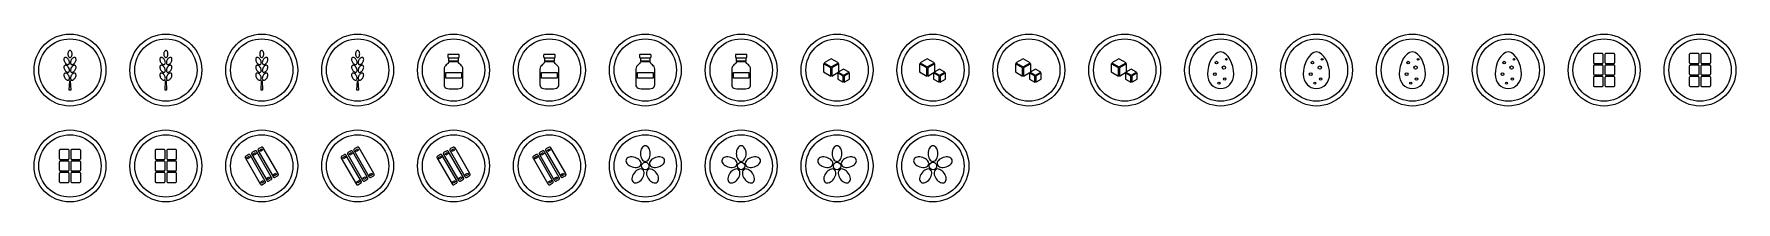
# Model space of a CAD drawing. Extents: x 4 to 288, y 4 to 32.
import ezdxf

# ---------------------------------------------------------------- set-up
doc = ezdxf.new("R2010")
doc.units = 0
doc.layers.add('CUT', color=1, linetype='CONTINUOUS')
doc.layers.add('RASTER', color=7, linetype='CONTINUOUS')

msp = doc.modelspace()

# ---------------------------------------------------------------- linework, layer by layer
at = {"layer": 'CUT'}
for centre in [(10, 26), (26, 26), (42, 26), (58, 26), (74, 26), (90, 26), (106, 26), (122, 26), (138, 26), (154, 26), (170, 26), (186, 26), (202, 26), (218, 26), (234, 26), (250, 26), (266, 26), (282, 26), (10, 10), (26, 10), (42, 10), (58, 10), (74, 10), (90, 10), (106, 10), (122, 10), (138, 10), (154, 10)]:
    msp.add_circle(centre, 6, dxfattribs=at)
at = {"layer": 'RASTER'}
for points in [[(10.343, 28.677), (10.336, 28.795), (10.316, 28.904), (10.285, 29.003), (10.243, 29.09), (10.192, 29.161), (10.134, 29.215), (10.069, 29.249), (10, 29.26), (9.931, 29.249), (9.866, 29.215), (9.808, 29.161), (9.757, 29.09), (9.715, 29.003), (9.684, 28.904), (9.664, 28.795), (9.657, 28.677), (9.664, 28.559), (9.684, 28.45), (9.715, 28.351), (9.757, 28.264), (9.808, 28.193), (9.866, 28.139), (9.931, 28.105), (10, 28.094), (10.069, 28.105), (10.134, 28.139), (10.192, 28.193), (10.243, 28.264), (10.285, 28.351), (10.316, 28.45), (10.336, 28.559), (10.343, 28.677)], [(26.343, 28.677), (26.336, 28.795), (26.316, 28.904), (26.285, 29.003), (26.243, 29.09), (26.192, 29.161), (26.134, 29.215), (26.069, 29.249), (26, 29.26), (25.931, 29.249), (25.866, 29.215), (25.808, 29.161), (25.757, 29.09), (25.715, 29.003), (25.684, 28.904), (25.664, 28.795), (25.657, 28.677), (25.664, 28.559), (25.684, 28.45), (25.715, 28.351), (25.757, 28.264), (25.808, 28.193), (25.866, 28.139), (25.931, 28.105), (26, 28.094), (26.069, 28.105), (26.134, 28.139), (26.192, 28.193), (26.243, 28.264), (26.285, 28.351), (26.316, 28.45), (26.336, 28.559), (26.343, 28.677)], [(42.343, 28.677), (42.336, 28.795), (42.316, 28.904), (42.285, 29.003), (42.243, 29.09), (42.192, 29.161), (42.134, 29.215), (42.069, 29.249), (42, 29.26), (41.931, 29.249), (41.866, 29.215), (41.808, 29.161), (41.757, 29.09), (41.715, 29.003), (41.684, 28.904), (41.664, 28.795), (41.657, 28.677), (41.664, 28.559), (41.684, 28.45), (41.715, 28.351), (41.757, 28.264), (41.808, 28.193), (41.866, 28.139), (41.931, 28.105), (42, 28.094), (42.069, 28.105), (42.134, 28.139), (42.192, 28.193), (42.243, 28.264), (42.285, 28.351), (42.316, 28.45), (42.336, 28.559), (42.343, 28.677)], [(58.343, 28.677), (58.336, 28.795), (58.316, 28.904), (58.285, 29.003), (58.243, 29.09), (58.192, 29.161), (58.134, 29.215), (58.069, 29.249), (58, 29.26), (57.931, 29.249), (57.866, 29.215), (57.808, 29.161), (57.757, 29.09), (57.715, 29.003), (57.684, 28.904), (57.664, 28.795), (57.657, 28.677), (57.664, 28.559), (57.684, 28.45), (57.715, 28.351), (57.757, 28.264), (57.808, 28.193), (57.866, 28.139), (57.931, 28.105), (58, 28.094), (58.069, 28.105), (58.134, 28.139), (58.192, 28.193), (58.243, 28.264), (58.285, 28.351), (58.316, 28.45), (58.336, 28.559), (58.343, 28.677)], [(73.039, 28.471), (73.039, 28.196), (73.041, 28.164), (73.048, 28.136), (73.058, 28.113), (73.073, 28.094), (73.093, 28.079), (73.116, 28.068), (73.144, 28.061), (73.176, 28.059), (74.824, 28.059), (74.856, 28.061), (74.884, 28.068), (74.907, 28.079), (74.927, 28.094), (74.942, 28.113), (74.952, 28.136), (74.959, 28.164), (74.961, 28.196), (74.961, 28.471), (74.959, 28.503), (74.952, 28.531), (74.942, 28.555), (74.927, 28.574), (74.907, 28.589), (74.884, 28.6), (74.856, 28.606), (74.824, 28.608), (73.176, 28.608), (73.144, 28.606), (73.116, 28.6), (73.093, 28.589), (73.073, 28.574), (73.058, 28.555), (73.048, 28.531), (73.041, 28.503), (73.039, 28.471)], [(89.039, 28.471), (89.039, 28.196), (89.041, 28.164), (89.048, 28.136), (89.058, 28.113), (89.073, 28.094), (89.093, 28.079), (89.116, 28.068), (89.144, 28.061), (89.176, 28.059), (90.824, 28.059), (90.856, 28.061), (90.884, 28.068), (90.907, 28.079), (90.927, 28.094), (90.942, 28.113), (90.952, 28.136), (90.959, 28.164), (90.961, 28.196), (90.961, 28.471), (90.959, 28.503), (90.952, 28.531), (90.942, 28.555), (90.927, 28.574), (90.907, 28.589), (90.884, 28.6), (90.856, 28.606), (90.824, 28.608), (89.176, 28.608), (89.144, 28.606), (89.116, 28.6), (89.093, 28.589), (89.073, 28.574), (89.058, 28.555), (89.048, 28.531), (89.041, 28.503), (89.039, 28.471)], [(105.039, 28.471), (105.039, 28.196), (105.041, 28.164), (105.048, 28.136), (105.058, 28.113), (105.073, 28.094), (105.093, 28.079), (105.116, 28.068), (105.144, 28.061), (105.176, 28.059), (106.824, 28.059), (106.856, 28.061), (106.884, 28.068), (106.907, 28.079), (106.927, 28.094), (106.942, 28.113), (106.952, 28.136), (106.959, 28.164), (106.961, 28.196), (106.961, 28.471), (106.959, 28.503), (106.952, 28.531), (106.942, 28.555), (106.927, 28.574), (106.907, 28.589), (106.884, 28.6), (106.856, 28.606), (106.824, 28.608), (105.176, 28.608), (105.144, 28.606), (105.116, 28.6), (105.093, 28.589), (105.073, 28.574), (105.058, 28.555), (105.048, 28.531), (105.041, 28.503), (105.039, 28.471)], [(121.039, 28.471), (121.039, 28.196), (121.041, 28.164), (121.048, 28.136), (121.058, 28.113), (121.073, 28.094), (121.093, 28.079), (121.116, 28.068), (121.144, 28.061), (121.176, 28.059), (122.824, 28.059), (122.856, 28.061), (122.884, 28.068), (122.907, 28.079), (122.927, 28.094), (122.942, 28.113), (122.952, 28.136), (122.959, 28.164), (122.961, 28.196), (122.961, 28.471), (122.959, 28.503), (122.952, 28.531), (122.942, 28.555), (122.927, 28.574), (122.907, 28.589), (122.884, 28.6), (122.856, 28.606), (122.824, 28.608), (121.176, 28.608), (121.144, 28.606), (121.116, 28.6), (121.093, 28.589), (121.073, 28.574), (121.058, 28.555), (121.048, 28.531), (121.041, 28.503), (121.039, 28.471)], [(202, 29.02), (201.551, 28.928), (201.136, 28.673), (200.762, 28.282), (200.438, 27.785), (200.173, 27.21), (199.973, 26.588), (199.847, 25.946), (199.804, 25.314), (199.847, 24.816), (199.973, 24.359), (200.173, 23.95), (200.438, 23.598), (200.762, 23.309), (201.136, 23.094), (201.551, 22.958), (202, 22.911), (202.449, 22.958), (202.864, 23.094), (203.238, 23.309), (203.562, 23.598), (203.827, 23.95), (204.027, 24.359), (204.153, 24.816), (204.196, 25.314), (204.153, 25.946), (204.027, 26.588), (203.827, 27.21), (203.562, 27.785), (203.238, 28.282), (202.864, 28.673), (202.449, 28.928), (202, 29.02)], [(218, 29.02), (217.551, 28.928), (217.136, 28.673), (216.762, 28.282), (216.438, 27.785), (216.173, 27.21), (215.973, 26.588), (215.847, 25.946), (215.804, 25.314), (215.847, 24.816), (215.973, 24.359), (216.173, 23.95), (216.438, 23.598), (216.762, 23.309), (217.136, 23.094), (217.551, 22.958), (218, 22.911), (218.449, 22.958), (218.864, 23.094), (219.238, 23.309), (219.562, 23.598), (219.827, 23.95), (220.027, 24.359), (220.153, 24.816), (220.196, 25.314), (220.153, 25.946), (220.027, 26.588), (219.827, 27.21), (219.562, 27.785), (219.238, 28.282), (218.864, 28.673), (218.449, 28.928), (218, 29.02)], [(234, 29.02), (233.551, 28.928), (233.136, 28.673), (232.762, 28.282), (232.438, 27.785), (232.173, 27.21), (231.973, 26.588), (231.847, 25.946), (231.804, 25.314), (231.847, 24.816), (231.973, 24.359), (232.173, 23.95), (232.438, 23.598), (232.762, 23.309), (233.136, 23.094), (233.551, 22.958), (234, 22.911), (234.449, 22.958), (234.864, 23.094), (235.238, 23.309), (235.562, 23.598), (235.827, 23.95), (236.027, 24.359), (236.153, 24.816), (236.196, 25.314), (236.153, 25.946), (236.027, 26.588), (235.827, 27.21), (235.562, 27.785), (235.238, 28.282), (234.864, 28.673), (234.449, 28.928), (234, 29.02)], [(250, 29.02), (249.551, 28.928), (249.136, 28.673), (248.762, 28.282), (248.438, 27.785), (248.173, 27.21), (247.973, 26.588), (247.847, 25.946), (247.804, 25.314), (247.847, 24.816), (247.973, 24.359), (248.173, 23.95), (248.438, 23.598), (248.762, 23.309), (249.136, 23.094), (249.551, 22.958), (250, 22.911), (250.449, 22.958), (250.864, 23.094), (251.238, 23.309), (251.562, 23.598), (251.827, 23.95), (252.027, 24.359), (252.153, 24.816), (252.196, 25.314), (252.153, 25.946), (252.027, 26.588), (251.827, 27.21), (251.562, 27.785), (251.238, 28.282), (250.864, 28.673), (250.449, 28.928), (250, 29.02)], [(264.215, 28.54), (264.215, 27.304), (264.219, 27.256), (264.228, 27.214), (264.244, 27.179), (264.267, 27.15), (264.296, 27.127), (264.331, 27.111), (264.373, 27.101), (264.421, 27.098), (265.657, 27.098), (265.705, 27.101), (265.747, 27.111), (265.782, 27.127), (265.811, 27.15), (265.834, 27.179), (265.85, 27.214), (265.86, 27.256), (265.863, 27.304), (265.863, 28.54), (265.86, 28.588), (265.85, 28.63), (265.834, 28.665), (265.811, 28.694), (265.782, 28.717), (265.747, 28.733), (265.705, 28.742), (265.657, 28.746), (264.421, 28.746), (264.373, 28.742), (264.331, 28.733), (264.296, 28.717), (264.267, 28.694), (264.244, 28.665), (264.228, 28.63), (264.219, 28.588), (264.215, 28.54)], [(266.137, 28.54), (266.137, 27.304), (266.14, 27.256), (266.15, 27.214), (266.166, 27.179), (266.189, 27.15), (266.218, 27.127), (266.253, 27.111), (266.295, 27.101), (266.343, 27.098), (267.579, 27.098), (267.627, 27.101), (267.669, 27.111), (267.704, 27.127), (267.733, 27.15), (267.756, 27.179), (267.772, 27.214), (267.781, 27.256), (267.785, 27.304), (267.785, 28.54), (267.781, 28.588), (267.772, 28.63), (267.756, 28.665), (267.733, 28.694), (267.704, 28.717), (267.669, 28.733), (267.627, 28.742), (267.579, 28.746), (266.343, 28.746), (266.295, 28.742), (266.253, 28.733), (266.218, 28.717), (266.189, 28.694), (266.166, 28.665), (266.15, 28.63), (266.14, 28.588), (266.137, 28.54)], [(280.215, 28.54), (280.215, 27.304), (280.219, 27.256), (280.228, 27.214), (280.244, 27.179), (280.267, 27.15), (280.296, 27.127), (280.331, 27.111), (280.373, 27.101), (280.421, 27.098), (281.657, 27.098), (281.705, 27.101), (281.747, 27.111), (281.782, 27.127), (281.811, 27.15), (281.834, 27.179), (281.85, 27.214), (281.86, 27.256), (281.863, 27.304), (281.863, 28.54), (281.86, 28.588), (281.85, 28.63), (281.834, 28.665), (281.811, 28.694), (281.782, 28.717), (281.747, 28.733), (281.705, 28.742), (281.657, 28.746), (280.421, 28.746), (280.373, 28.742), (280.331, 28.733), (280.296, 28.717), (280.267, 28.694), (280.244, 28.665), (280.228, 28.63), (280.219, 28.588), (280.215, 28.54)], [(282.137, 28.54), (282.137, 27.304), (282.14, 27.256), (282.15, 27.214), (282.166, 27.179), (282.189, 27.15), (282.218, 27.127), (282.253, 27.111), (282.295, 27.101), (282.343, 27.098), (283.579, 27.098), (283.627, 27.101), (283.669, 27.111), (283.704, 27.127), (283.733, 27.15), (283.756, 27.179), (283.772, 27.214), (283.781, 27.256), (283.785, 27.304), (283.785, 28.54), (283.781, 28.588), (283.772, 28.63), (283.756, 28.665), (283.733, 28.694), (283.704, 28.717), (283.669, 28.733), (283.627, 28.742), (283.579, 28.746), (282.343, 28.746), (282.295, 28.742), (282.253, 28.733), (282.218, 28.717), (282.189, 28.694), (282.166, 28.665), (282.15, 28.63), (282.14, 28.588), (282.137, 28.54)], [(9.778, 27.699), (9.705, 27.809), (9.625, 27.904), (9.54, 27.982), (9.452, 28.043), (9.363, 28.084), (9.278, 28.104), (9.197, 28.101), (9.125, 28.075), (9.066, 28.025), (9.023, 27.957), (8.998, 27.873), (8.989, 27.776), (8.997, 27.669), (9.023, 27.556), (9.065, 27.439), (9.124, 27.321), (9.196, 27.211), (9.277, 27.116), (9.362, 27.038), (9.45, 26.977), (9.538, 26.936), (9.624, 26.916), (9.704, 26.919), (9.777, 26.945), (9.836, 26.995), (9.879, 27.063), (9.904, 27.147), (9.913, 27.244), (9.904, 27.351), (9.879, 27.464), (9.837, 27.581), (9.778, 27.699)], [(9.778, 26.395), (9.705, 26.505), (9.625, 26.6), (9.54, 26.678), (9.452, 26.739), (9.363, 26.78), (9.278, 26.8), (9.197, 26.797), (9.125, 26.771), (9.066, 26.721), (9.023, 26.653), (8.998, 26.569), (8.989, 26.472), (8.997, 26.365), (9.023, 26.252), (9.065, 26.135), (9.124, 26.017), (9.196, 25.907), (9.277, 25.812), (9.362, 25.734), (9.45, 25.673), (9.538, 25.632), (9.624, 25.612), (9.704, 25.615), (9.777, 25.641), (9.836, 25.691), (9.879, 25.759), (9.904, 25.843), (9.913, 25.94), (9.904, 26.047), (9.879, 26.16), (9.837, 26.277), (9.778, 26.395)], [(10.876, 27.321), (10.935, 27.439), (10.977, 27.556), (11.003, 27.669), (11.011, 27.776), (11.002, 27.873), (10.977, 27.957), (10.934, 28.025), (10.875, 28.075), (10.803, 28.101), (10.722, 28.104), (10.637, 28.084), (10.548, 28.043), (10.46, 27.982), (10.375, 27.904), (10.295, 27.809), (10.222, 27.699), (10.163, 27.581), (10.121, 27.464), (10.096, 27.351), (10.087, 27.244), (10.096, 27.147), (10.121, 27.063), (10.164, 26.995), (10.223, 26.945), (10.296, 26.919), (10.376, 26.916), (10.462, 26.936), (10.55, 26.977), (10.638, 27.038), (10.723, 27.116), (10.804, 27.211), (10.876, 27.321)], [(10.876, 26.017), (10.935, 26.135), (10.977, 26.252), (11.003, 26.365), (11.011, 26.472), (11.002, 26.569), (10.977, 26.653), (10.934, 26.721), (10.875, 26.771), (10.803, 26.797), (10.722, 26.8), (10.637, 26.78), (10.548, 26.739), (10.46, 26.678), (10.375, 26.6), (10.295, 26.505), (10.222, 26.395), (10.163, 26.277), (10.121, 26.16), (10.096, 26.047), (10.087, 25.94), (10.096, 25.843), (10.121, 25.759), (10.164, 25.691), (10.223, 25.641), (10.296, 25.615), (10.376, 25.612), (10.462, 25.632), (10.55, 25.673), (10.638, 25.734), (10.723, 25.812), (10.804, 25.907), (10.876, 26.017)], [(25.778, 27.699), (25.705, 27.809), (25.625, 27.904), (25.54, 27.982), (25.452, 28.043), (25.363, 28.084), (25.278, 28.104), (25.197, 28.101), (25.125, 28.075), (25.066, 28.025), (25.023, 27.957), (24.998, 27.873), (24.989, 27.776), (24.997, 27.669), (25.023, 27.556), (25.065, 27.439), (25.124, 27.321), (25.196, 27.211), (25.277, 27.116), (25.362, 27.038), (25.45, 26.977), (25.538, 26.936), (25.624, 26.916), (25.704, 26.919), (25.777, 26.945), (25.836, 26.995), (25.879, 27.063), (25.904, 27.147), (25.913, 27.244), (25.904, 27.351), (25.879, 27.464), (25.837, 27.581), (25.778, 27.699)], [(25.778, 26.395), (25.705, 26.505), (25.625, 26.6), (25.54, 26.678), (25.452, 26.739), (25.363, 26.78), (25.278, 26.8), (25.197, 26.797), (25.125, 26.771), (25.066, 26.721), (25.023, 26.653), (24.998, 26.569), (24.989, 26.472), (24.997, 26.365), (25.023, 26.252), (25.065, 26.135), (25.124, 26.017), (25.196, 25.907), (25.277, 25.812), (25.362, 25.734), (25.45, 25.673), (25.538, 25.632), (25.624, 25.612), (25.704, 25.615), (25.777, 25.641), (25.836, 25.691), (25.879, 25.759), (25.904, 25.843), (25.913, 25.94), (25.904, 26.047), (25.879, 26.16), (25.837, 26.277), (25.778, 26.395)], [(26.876, 27.321), (26.935, 27.439), (26.977, 27.556), (27.003, 27.669), (27.011, 27.776), (27.002, 27.873), (26.977, 27.957), (26.934, 28.025), (26.875, 28.075), (26.803, 28.101), (26.722, 28.104), (26.637, 28.084), (26.548, 28.043), (26.46, 27.982), (26.375, 27.904), (26.295, 27.809), (26.222, 27.699), (26.163, 27.581), (26.121, 27.464), (26.096, 27.351), (26.087, 27.244), (26.096, 27.147), (26.121, 27.063), (26.164, 26.995), (26.223, 26.945), (26.296, 26.919), (26.376, 26.916), (26.462, 26.936), (26.55, 26.977), (26.638, 27.038), (26.723, 27.116), (26.804, 27.211), (26.876, 27.321)], [(26.876, 26.017), (26.935, 26.135), (26.977, 26.252), (27.003, 26.365), (27.011, 26.472), (27.002, 26.569), (26.977, 26.653), (26.934, 26.721), (26.875, 26.771), (26.803, 26.797), (26.722, 26.8), (26.637, 26.78), (26.548, 26.739), (26.46, 26.678), (26.375, 26.6), (26.295, 26.505), (26.222, 26.395), (26.163, 26.277), (26.121, 26.16), (26.096, 26.047), (26.087, 25.94), (26.096, 25.843), (26.121, 25.759), (26.164, 25.691), (26.223, 25.641), (26.296, 25.615), (26.376, 25.612), (26.462, 25.632), (26.55, 25.673), (26.638, 25.734), (26.723, 25.812), (26.804, 25.907), (26.876, 26.017)], [(41.778, 27.699), (41.705, 27.809), (41.625, 27.904), (41.54, 27.982), (41.452, 28.043), (41.363, 28.084), (41.278, 28.104), (41.197, 28.101), (41.125, 28.075), (41.066, 28.025), (41.023, 27.957), (40.998, 27.873), (40.989, 27.776), (40.997, 27.669), (41.023, 27.556), (41.065, 27.439), (41.124, 27.321), (41.196, 27.211), (41.277, 27.116), (41.362, 27.038), (41.45, 26.977), (41.538, 26.936), (41.624, 26.916), (41.704, 26.919), (41.777, 26.945), (41.836, 26.995), (41.879, 27.063), (41.904, 27.147), (41.913, 27.244), (41.904, 27.351), (41.879, 27.464), (41.837, 27.581), (41.778, 27.699)], [(41.778, 26.395), (41.705, 26.505), (41.625, 26.6), (41.54, 26.678), (41.452, 26.739), (41.363, 26.78), (41.278, 26.8), (41.197, 26.797), (41.125, 26.771), (41.066, 26.721), (41.023, 26.653), (40.998, 26.569), (40.989, 26.472), (40.997, 26.365), (41.023, 26.252), (41.065, 26.135), (41.124, 26.017), (41.196, 25.907), (41.277, 25.812), (41.362, 25.734), (41.45, 25.673), (41.538, 25.632), (41.624, 25.612), (41.704, 25.615), (41.777, 25.641), (41.836, 25.691), (41.879, 25.759), (41.904, 25.843), (41.913, 25.94), (41.904, 26.047), (41.879, 26.16), (41.837, 26.277), (41.778, 26.395)], [(42.876, 27.321), (42.935, 27.439), (42.977, 27.556), (43.003, 27.669), (43.011, 27.776), (43.002, 27.873), (42.977, 27.957), (42.934, 28.025), (42.875, 28.075), (42.803, 28.101), (42.722, 28.104), (42.637, 28.084), (42.548, 28.043), (42.46, 27.982), (42.375, 27.904), (42.295, 27.809), (42.222, 27.699), (42.163, 27.581), (42.121, 27.464), (42.096, 27.351), (42.087, 27.244), (42.096, 27.147), (42.121, 27.063), (42.164, 26.995), (42.223, 26.945), (42.296, 26.919), (42.376, 26.916), (42.462, 26.936), (42.55, 26.977), (42.638, 27.038), (42.723, 27.116), (42.804, 27.211), (42.876, 27.321)], [(42.876, 26.017), (42.935, 26.135), (42.977, 26.252), (43.003, 26.365), (43.011, 26.472), (43.002, 26.569), (42.977, 26.653), (42.934, 26.721), (42.875, 26.771), (42.803, 26.797), (42.722, 26.8), (42.637, 26.78), (42.548, 26.739), (42.46, 26.678), (42.375, 26.6), (42.295, 26.505), (42.222, 26.395), (42.163, 26.277), (42.121, 26.16), (42.096, 26.047), (42.087, 25.94), (42.096, 25.843), (42.121, 25.759), (42.164, 25.691), (42.223, 25.641), (42.296, 25.615), (42.376, 25.612), (42.462, 25.632), (42.55, 25.673), (42.638, 25.734), (42.723, 25.812), (42.804, 25.907), (42.876, 26.017)], [(57.778, 27.699), (57.705, 27.809), (57.625, 27.904), (57.54, 27.982), (57.452, 28.043), (57.363, 28.084), (57.278, 28.104), (57.197, 28.101), (57.125, 28.075), (57.066, 28.025), (57.023, 27.957), (56.998, 27.873), (56.989, 27.776), (56.997, 27.669), (57.023, 27.556), (57.065, 27.439), (57.124, 27.321), (57.196, 27.211), (57.277, 27.116), (57.362, 27.038), (57.45, 26.977), (57.538, 26.936), (57.624, 26.916), (57.704, 26.919), (57.777, 26.945), (57.836, 26.995), (57.879, 27.063), (57.904, 27.147), (57.913, 27.244), (57.904, 27.351), (57.879, 27.464), (57.837, 27.581), (57.778, 27.699)], [(57.778, 26.395), (57.705, 26.505), (57.625, 26.6), (57.54, 26.678), (57.452, 26.739), (57.363, 26.78), (57.278, 26.8), (57.197, 26.797), (57.125, 26.771), (57.066, 26.721), (57.023, 26.653), (56.998, 26.569), (56.989, 26.472), (56.997, 26.365), (57.023, 26.252), (57.065, 26.135), (57.124, 26.017), (57.196, 25.907), (57.277, 25.812), (57.362, 25.734), (57.45, 25.673), (57.538, 25.632), (57.624, 25.612), (57.704, 25.615), (57.777, 25.641), (57.836, 25.691), (57.879, 25.759), (57.904, 25.843), (57.913, 25.94), (57.904, 26.047), (57.879, 26.16), (57.837, 26.277), (57.778, 26.395)], [(58.876, 27.321), (58.935, 27.439), (58.977, 27.556), (59.003, 27.669), (59.011, 27.776), (59.002, 27.873), (58.977, 27.957), (58.934, 28.025), (58.875, 28.075), (58.803, 28.101), (58.722, 28.104), (58.637, 28.084), (58.548, 28.043), (58.46, 27.982), (58.375, 27.904), (58.295, 27.809), (58.222, 27.699), (58.163, 27.581), (58.121, 27.464), (58.096, 27.351), (58.087, 27.244), (58.096, 27.147), (58.121, 27.063), (58.164, 26.995), (58.223, 26.945), (58.296, 26.919), (58.376, 26.916), (58.462, 26.936), (58.55, 26.977), (58.638, 27.038), (58.723, 27.116), (58.804, 27.211), (58.876, 27.321)], [(58.876, 26.017), (58.935, 26.135), (58.977, 26.252), (59.003, 26.365), (59.011, 26.472), (59.002, 26.569), (58.977, 26.653), (58.934, 26.721), (58.875, 26.771), (58.803, 26.797), (58.722, 26.8), (58.637, 26.78), (58.548, 26.739), (58.46, 26.678), (58.375, 26.6), (58.295, 26.505), (58.222, 26.395), (58.163, 26.277), (58.121, 26.16), (58.096, 26.047), (58.087, 25.94), (58.096, 25.843), (58.121, 25.759), (58.164, 25.691), (58.223, 25.641), (58.296, 25.615), (58.376, 25.612), (58.462, 25.632), (58.55, 25.673), (58.638, 25.734), (58.723, 25.812), (58.804, 25.907), (58.876, 26.017)], [(73.176, 27.373), (73.144, 27.23), (73.058, 27.103), (72.937, 26.982), (72.799, 26.858), (72.66, 26.721), (72.539, 26.562), (72.454, 26.371), (72.421, 26.137), (72.421, 23.529), (72.444, 23.342), (72.514, 23.19), (72.631, 23.07), (72.799, 22.98), (73.018, 22.915), (73.29, 22.873), (73.617, 22.85), (74, 22.843), (74.383, 22.85), (74.71, 22.873), (74.982, 22.915), (75.201, 22.98), (75.369, 23.07), (75.486, 23.19), (75.556, 23.342), (75.579, 23.529), (75.579, 26.137), (75.546, 26.371), (75.461, 26.562), (75.34, 26.721), (75.201, 26.858), (75.063, 26.982), (74.942, 27.103), (74.856, 27.23), (74.824, 27.373), (73.176, 27.373)], [(72.696, 25.588), (75.304, 25.588), (75.304, 24.627), (72.696, 24.627), (72.696, 25.588)], [(73.176, 27.991), (73.176, 27.51), (74.824, 27.51), (74.824, 27.991), (73.176, 27.991)], [(89.176, 27.373), (89.144, 27.23), (89.058, 27.103), (88.937, 26.982), (88.799, 26.858), (88.66, 26.721), (88.539, 26.562), (88.454, 26.371), (88.421, 26.137), (88.421, 23.529), (88.444, 23.342), (88.514, 23.19), (88.631, 23.07), (88.799, 22.98), (89.018, 22.915), (89.29, 22.873), (89.617, 22.85), (90, 22.843), (90.383, 22.85), (90.71, 22.873), (90.982, 22.915), (91.201, 22.98), (91.369, 23.07), (91.486, 23.19), (91.556, 23.342), (91.579, 23.529), (91.579, 26.137), (91.546, 26.371), (91.461, 26.562), (91.34, 26.721), (91.201, 26.858), (91.063, 26.982), (90.942, 27.103), (90.856, 27.23), (90.824, 27.373), (89.176, 27.373)], [(88.696, 25.588), (91.304, 25.588), (91.304, 24.627), (88.696, 24.627), (88.696, 25.588)], [(89.176, 27.991), (89.176, 27.51), (90.824, 27.51), (90.824, 27.991), (89.176, 27.991)], [(105.176, 27.373), (105.144, 27.23), (105.058, 27.103), (104.937, 26.982), (104.799, 26.858), (104.66, 26.721), (104.539, 26.562), (104.454, 26.371), (104.421, 26.137), (104.421, 23.529), (104.444, 23.342), (104.514, 23.19), (104.631, 23.07), (104.799, 22.98), (105.018, 22.915), (105.29, 22.873), (105.617, 22.85), (106, 22.843), (106.383, 22.85), (106.71, 22.873), (106.982, 22.915), (107.201, 22.98), (107.369, 23.07), (107.486, 23.19), (107.556, 23.342), (107.579, 23.529), (107.579, 26.137), (107.546, 26.371), (107.461, 26.562), (107.34, 26.721), (107.201, 26.858), (107.063, 26.982), (106.942, 27.103), (106.856, 27.23), (106.824, 27.373), (105.176, 27.373)], [(104.696, 25.588), (107.304, 25.588), (107.304, 24.627), (104.696, 24.627), (104.696, 25.588)], [(105.176, 27.991), (105.176, 27.51), (106.824, 27.51), (106.824, 27.991), (105.176, 27.991)], [(121.176, 27.373), (121.144, 27.23), (121.058, 27.103), (120.937, 26.982), (120.799, 26.858), (120.66, 26.721), (120.539, 26.562), (120.454, 26.371), (120.421, 26.137), (120.421, 23.529), (120.444, 23.342), (120.514, 23.19), (120.631, 23.07), (120.799, 22.98), (121.018, 22.915), (121.29, 22.873), (121.617, 22.85), (122, 22.843), (122.383, 22.85), (122.71, 22.873), (122.982, 22.915), (123.201, 22.98), (123.369, 23.07), (123.486, 23.19), (123.556, 23.342), (123.579, 23.529), (123.579, 26.137), (123.546, 26.371), (123.461, 26.562), (123.34, 26.721), (123.201, 26.858), (123.063, 26.982), (122.942, 27.103), (122.856, 27.23), (122.824, 27.373), (121.176, 27.373)], [(120.696, 25.588), (123.304, 25.588), (123.304, 24.627), (120.696, 24.627), (120.696, 25.588)], [(121.176, 27.991), (121.176, 27.51), (122.824, 27.51), (122.824, 27.991), (121.176, 27.991)], [(135.761, 27.05), (135.761, 25.677), (136.955, 24.991), (136.955, 26.364), (135.761, 27.05)], [(137.039, 27.881), (135.845, 27.194), (137.039, 26.508), (138.233, 27.194), (137.039, 27.881)], [(137.123, 26.364), (137.123, 24.991), (138.317, 25.677), (138.317, 27.05), (137.123, 26.364)], [(139.098, 26.165), (138.202, 25.65), (139.098, 25.135), (139.994, 25.65), (139.098, 26.165)], [(151.761, 27.05), (151.761, 25.677), (152.955, 24.991), (152.955, 26.364), (151.761, 27.05)], [(153.039, 27.881), (151.845, 27.194), (153.039, 26.508), (154.233, 27.194), (153.039, 27.881)], [(153.123, 26.364), (153.123, 24.991), (154.317, 25.677), (154.317, 27.05), (153.123, 26.364)], [(155.098, 26.165), (154.202, 25.65), (155.098, 25.135), (155.994, 25.65), (155.098, 26.165)], [(167.761, 27.05), (167.761, 25.677), (168.955, 24.991), (168.955, 26.364), (167.761, 27.05)], [(169.039, 27.881), (167.845, 27.194), (169.039, 26.508), (170.233, 27.194), (169.039, 27.881)], [(169.123, 26.364), (169.123, 24.991), (170.317, 25.677), (170.317, 27.05), (169.123, 26.364)], [(171.098, 26.165), (170.202, 25.65), (171.098, 25.135), (171.994, 25.65), (171.098, 26.165)], [(183.761, 27.05), (183.761, 25.677), (184.955, 24.991), (184.955, 26.364), (183.761, 27.05)], [(185.039, 27.881), (183.845, 27.194), (185.039, 26.508), (186.233, 27.194), (185.039, 27.881)], [(185.123, 26.364), (185.123, 24.991), (186.317, 25.677), (186.317, 27.05), (185.123, 26.364)], [(187.098, 26.165), (186.202, 25.65), (187.098, 25.135), (187.994, 25.65), (187.098, 26.165)], [(264.215, 26.618), (264.215, 25.382), (264.219, 25.334), (264.228, 25.292), (264.244, 25.257), (264.267, 25.228), (264.296, 25.205), (264.331, 25.189), (264.373, 25.18), (264.421, 25.176), (265.657, 25.176), (265.705, 25.18), (265.747, 25.189), (265.782, 25.205), (265.811, 25.228), (265.834, 25.257), (265.85, 25.292), (265.86, 25.334), (265.863, 25.382), (265.863, 26.618), (265.86, 26.666), (265.85, 26.708), (265.834, 26.743), (265.811, 26.772), (265.782, 26.795), (265.747, 26.811), (265.705, 26.82), (265.657, 26.824), (264.421, 26.824), (264.373, 26.82), (264.331, 26.811), (264.296, 26.795), (264.267, 26.772), (264.244, 26.743), (264.228, 26.708), (264.219, 26.666), (264.215, 26.618)], [(266.137, 26.618), (266.137, 25.382), (266.14, 25.334), (266.15, 25.292), (266.166, 25.257), (266.189, 25.228), (266.218, 25.205), (266.253, 25.189), (266.295, 25.18), (266.343, 25.176), (267.579, 25.176), (267.627, 25.18), (267.669, 25.189), (267.704, 25.205), (267.733, 25.228), (267.756, 25.257), (267.772, 25.292), (267.781, 25.334), (267.785, 25.382), (267.785, 26.618), (267.781, 26.666), (267.772, 26.708), (267.756, 26.743), (267.733, 26.772), (267.704, 26.795), (267.669, 26.811), (267.627, 26.82), (267.579, 26.824), (266.343, 26.824), (266.295, 26.82), (266.253, 26.811), (266.218, 26.795), (266.189, 26.772), (266.166, 26.743), (266.15, 26.708), (266.14, 26.666), (266.137, 26.618)], [(280.215, 26.618), (280.215, 25.382), (280.219, 25.334), (280.228, 25.292), (280.244, 25.257), (280.267, 25.228), (280.296, 25.205), (280.331, 25.189), (280.373, 25.18), (280.421, 25.176), (281.657, 25.176), (281.705, 25.18), (281.747, 25.189), (281.782, 25.205), (281.811, 25.228), (281.834, 25.257), (281.85, 25.292), (281.86, 25.334), (281.863, 25.382), (281.863, 26.618), (281.86, 26.666), (281.85, 26.708), (281.834, 26.743), (281.811, 26.772), (281.782, 26.795), (281.747, 26.811), (281.705, 26.82), (281.657, 26.824), (280.421, 26.824), (280.373, 26.82), (280.331, 26.811), (280.296, 26.795), (280.267, 26.772), (280.244, 26.743), (280.228, 26.708), (280.219, 26.666), (280.215, 26.618)], [(282.137, 26.618), (282.137, 25.382), (282.14, 25.334), (282.15, 25.292), (282.166, 25.257), (282.189, 25.228), (282.218, 25.205), (282.253, 25.189), (282.295, 25.18), (282.343, 25.176), (283.579, 25.176), (283.627, 25.18), (283.669, 25.189), (283.704, 25.205), (283.733, 25.228), (283.756, 25.257), (283.772, 25.292), (283.781, 25.334), (283.785, 25.382), (283.785, 26.618), (283.781, 26.666), (283.772, 26.708), (283.756, 26.743), (283.733, 26.772), (283.704, 26.795), (283.669, 26.811), (283.627, 26.82), (283.579, 26.824), (282.343, 26.824), (282.295, 26.82), (282.253, 26.811), (282.218, 26.795), (282.189, 26.772), (282.166, 26.743), (282.15, 26.708), (282.14, 26.666), (282.137, 26.618)], [(9.778, 25.091), (9.705, 25.2), (9.625, 25.295), (9.54, 25.374), (9.452, 25.435), (9.363, 25.476), (9.278, 25.496), (9.197, 25.493), (9.125, 25.466), (9.066, 25.417), (9.023, 25.349), (8.998, 25.264), (8.989, 25.168), (8.997, 25.061), (9.023, 24.948), (9.065, 24.831), (9.124, 24.713), (9.196, 24.603), (9.277, 24.508), (9.362, 24.429), (9.45, 24.369), (9.538, 24.328), (9.624, 24.308), (9.704, 24.31), (9.777, 24.337), (9.836, 24.387), (9.879, 24.455), (9.904, 24.539), (9.913, 24.636), (9.904, 24.743), (9.879, 24.856), (9.837, 24.973), (9.778, 25.091)], [(9.897, 24.147), (9.828, 22.705), (10.172, 22.705), (10.103, 24.147), (9.897, 24.147)], [(10.876, 24.713), (10.935, 24.831), (10.977, 24.948), (11.003, 25.061), (11.011, 25.168), (11.002, 25.264), (10.977, 25.349), (10.934, 25.417), (10.875, 25.466), (10.803, 25.493), (10.722, 25.496), (10.637, 25.476), (10.548, 25.435), (10.46, 25.374), (10.375, 25.295), (10.295, 25.2), (10.222, 25.091), (10.163, 24.973), (10.121, 24.856), (10.096, 24.743), (10.087, 24.636), (10.096, 24.539), (10.121, 24.455), (10.164, 24.387), (10.223, 24.337), (10.296, 24.31), (10.376, 24.308), (10.462, 24.328), (10.55, 24.369), (10.638, 24.429), (10.723, 24.508), (10.804, 24.603), (10.876, 24.713)], [(25.778, 25.091), (25.705, 25.2), (25.625, 25.295), (25.54, 25.374), (25.452, 25.435), (25.363, 25.476), (25.278, 25.496), (25.197, 25.493), (25.125, 25.466), (25.066, 25.417), (25.023, 25.349), (24.998, 25.264), (24.989, 25.168), (24.997, 25.061), (25.023, 24.948), (25.065, 24.831), (25.124, 24.713), (25.196, 24.603), (25.277, 24.508), (25.362, 24.429), (25.45, 24.369), (25.538, 24.328), (25.624, 24.308), (25.704, 24.31), (25.777, 24.337), (25.836, 24.387), (25.879, 24.455), (25.904, 24.539), (25.913, 24.636), (25.904, 24.743), (25.879, 24.856), (25.837, 24.973), (25.778, 25.091)], [(25.897, 24.147), (25.828, 22.705), (26.172, 22.705), (26.103, 24.147), (25.897, 24.147)], [(26.876, 24.713), (26.935, 24.831), (26.977, 24.948), (27.003, 25.061), (27.011, 25.168), (27.002, 25.264), (26.977, 25.349), (26.934, 25.417), (26.875, 25.466), (26.803, 25.493), (26.722, 25.496), (26.637, 25.476), (26.548, 25.435), (26.46, 25.374), (26.375, 25.295), (26.295, 25.2), (26.222, 25.091), (26.163, 24.973), (26.121, 24.856), (26.096, 24.743), (26.087, 24.636), (26.096, 24.539), (26.121, 24.455), (26.164, 24.387), (26.223, 24.337), (26.296, 24.31), (26.376, 24.308), (26.462, 24.328), (26.55, 24.369), (26.638, 24.429), (26.723, 24.508), (26.804, 24.603), (26.876, 24.713)], [(41.778, 25.091), (41.705, 25.2), (41.625, 25.295), (41.54, 25.374), (41.452, 25.435), (41.363, 25.476), (41.278, 25.496), (41.197, 25.493), (41.125, 25.466), (41.066, 25.417), (41.023, 25.349), (40.998, 25.264), (40.989, 25.168), (40.997, 25.061), (41.023, 24.948), (41.065, 24.831), (41.124, 24.713), (41.196, 24.603), (41.277, 24.508), (41.362, 24.429), (41.45, 24.369), (41.538, 24.328), (41.624, 24.308), (41.704, 24.31), (41.777, 24.337), (41.836, 24.387), (41.879, 24.455), (41.904, 24.539), (41.913, 24.636), (41.904, 24.743), (41.879, 24.856), (41.837, 24.973), (41.778, 25.091)], [(41.897, 24.147), (41.828, 22.705), (42.172, 22.705), (42.103, 24.147), (41.897, 24.147)], [(42.876, 24.713), (42.935, 24.831), (42.977, 24.948), (43.003, 25.061), (43.011, 25.168), (43.002, 25.264), (42.977, 25.349), (42.934, 25.417), (42.875, 25.466), (42.803, 25.493), (42.722, 25.496), (42.637, 25.476), (42.548, 25.435), (42.46, 25.374), (42.375, 25.295), (42.295, 25.2), (42.222, 25.091), (42.163, 24.973), (42.121, 24.856), (42.096, 24.743), (42.087, 24.636), (42.096, 24.539), (42.121, 24.455), (42.164, 24.387), (42.223, 24.337), (42.296, 24.31), (42.376, 24.308), (42.462, 24.328), (42.55, 24.369), (42.638, 24.429), (42.723, 24.508), (42.804, 24.603), (42.876, 24.713)], [(57.778, 25.091), (57.705, 25.2), (57.625, 25.295), (57.54, 25.374), (57.452, 25.435), (57.363, 25.476), (57.278, 25.496), (57.197, 25.493), (57.125, 25.466), (57.066, 25.417), (57.023, 25.349), (56.998, 25.264), (56.989, 25.168), (56.997, 25.061), (57.023, 24.948), (57.065, 24.831), (57.124, 24.713), (57.196, 24.603), (57.277, 24.508), (57.362, 24.429), (57.45, 24.369), (57.538, 24.328), (57.624, 24.308), (57.704, 24.31), (57.777, 24.337), (57.836, 24.387), (57.879, 24.455), (57.904, 24.539), (57.913, 24.636), (57.904, 24.743), (57.879, 24.856), (57.837, 24.973), (57.778, 25.091)], [(57.897, 24.147), (57.828, 22.705), (58.172, 22.705), (58.103, 24.147), (57.897, 24.147)], [(58.876, 24.713), (58.935, 24.831), (58.977, 24.948), (59.003, 25.061), (59.011, 25.168), (59.002, 25.264), (58.977, 25.349), (58.934, 25.417), (58.875, 25.466), (58.803, 25.493), (58.722, 25.496), (58.637, 25.476), (58.548, 25.435), (58.46, 25.374), (58.375, 25.295), (58.295, 25.2), (58.222, 25.091), (58.163, 24.973), (58.121, 24.856), (58.096, 24.743), (58.087, 24.636), (58.096, 24.539), (58.121, 24.455), (58.164, 24.387), (58.223, 24.337), (58.296, 24.31), (58.376, 24.308), (58.462, 24.328), (58.55, 24.369), (58.638, 24.429), (58.723, 24.508), (58.804, 24.603), (58.876, 24.713)], [(138.119, 25.506), (138.119, 24.476), (139.015, 23.961), (139.015, 24.991), (138.119, 25.506)], [(139.182, 24.991), (139.182, 23.961), (140.078, 24.476), (140.078, 25.506), (139.182, 24.991)], [(154.119, 25.506), (154.119, 24.476), (155.015, 23.961), (155.015, 24.991), (154.119, 25.506)], [(155.182, 24.991), (155.182, 23.961), (156.078, 24.476), (156.078, 25.506), (155.182, 24.991)], [(170.119, 25.506), (170.119, 24.476), (171.015, 23.961), (171.015, 24.991), (170.119, 25.506)], [(171.182, 24.991), (171.182, 23.961), (172.078, 24.476), (172.078, 25.506), (171.182, 24.991)], [(186.119, 25.506), (186.119, 24.476), (187.015, 23.961), (187.015, 24.991), (186.119, 25.506)], [(187.182, 24.991), (187.182, 23.961), (188.078, 24.476), (188.078, 25.506), (187.182, 24.991)], [(264.215, 24.696), (264.215, 23.46), (264.219, 23.412), (264.228, 23.37), (264.244, 23.335), (264.267, 23.306), (264.296, 23.283), (264.331, 23.267), (264.373, 23.258), (264.421, 23.254), (265.657, 23.254), (265.705, 23.258), (265.747, 23.267), (265.782, 23.283), (265.811, 23.306), (265.834, 23.335), (265.85, 23.37), (265.86, 23.412), (265.863, 23.46), (265.863, 24.696), (265.86, 24.744), (265.85, 24.786), (265.834, 24.821), (265.811, 24.85), (265.782, 24.873), (265.747, 24.889), (265.705, 24.899), (265.657, 24.902), (264.421, 24.902), (264.373, 24.899), (264.331, 24.889), (264.296, 24.873), (264.267, 24.85), (264.244, 24.821), (264.228, 24.786), (264.219, 24.744), (264.215, 24.696)], [(266.137, 24.696), (266.137, 23.46), (266.14, 23.412), (266.15, 23.37), (266.166, 23.335), (266.189, 23.306), (266.218, 23.283), (266.253, 23.267), (266.295, 23.258), (266.343, 23.254), (267.579, 23.254), (267.627, 23.258), (267.669, 23.267), (267.704, 23.283), (267.733, 23.306), (267.756, 23.335), (267.772, 23.37), (267.781, 23.412), (267.785, 23.46), (267.785, 24.696), (267.781, 24.744), (267.772, 24.786), (267.756, 24.821), (267.733, 24.85), (267.704, 24.873), (267.669, 24.889), (267.627, 24.899), (267.579, 24.902), (266.343, 24.902), (266.295, 24.899), (266.253, 24.889), (266.218, 24.873), (266.189, 24.85), (266.166, 24.821), (266.15, 24.786), (266.14, 24.744), (266.137, 24.696)], [(280.215, 24.696), (280.215, 23.46), (280.219, 23.412), (280.228, 23.37), (280.244, 23.335), (280.267, 23.306), (280.296, 23.283), (280.331, 23.267), (280.373, 23.258), (280.421, 23.254), (281.657, 23.254), (281.705, 23.258), (281.747, 23.267), (281.782, 23.283), (281.811, 23.306), (281.834, 23.335), (281.85, 23.37), (281.86, 23.412), (281.863, 23.46), (281.863, 24.696), (281.86, 24.744), (281.85, 24.786), (281.834, 24.821), (281.811, 24.85), (281.782, 24.873), (281.747, 24.889), (281.705, 24.899), (281.657, 24.902), (280.421, 24.902), (280.373, 24.899), (280.331, 24.889), (280.296, 24.873), (280.267, 24.85), (280.244, 24.821), (280.228, 24.786), (280.219, 24.744), (280.215, 24.696)], [(282.137, 24.696), (282.137, 23.46), (282.14, 23.412), (282.15, 23.37), (282.166, 23.335), (282.189, 23.306), (282.218, 23.283), (282.253, 23.267), (282.295, 23.258), (282.343, 23.254), (283.579, 23.254), (283.627, 23.258), (283.669, 23.267), (283.704, 23.283), (283.733, 23.306), (283.756, 23.335), (283.772, 23.37), (283.781, 23.412), (283.785, 23.46), (283.785, 24.696), (283.781, 24.744), (283.772, 24.786), (283.756, 24.821), (283.733, 24.85), (283.704, 24.873), (283.669, 24.889), (283.627, 24.899), (283.579, 24.902), (282.343, 24.902), (282.295, 24.899), (282.253, 24.889), (282.218, 24.873), (282.189, 24.85), (282.166, 24.821), (282.15, 24.786), (282.14, 24.744), (282.137, 24.696)], [(8.215, 12.54), (8.215, 11.304), (8.219, 11.256), (8.228, 11.214), (8.244, 11.179), (8.267, 11.15), (8.296, 11.127), (8.331, 11.111), (8.373, 11.101), (8.421, 11.098), (9.657, 11.098), (9.705, 11.101), (9.747, 11.111), (9.782, 11.127), (9.811, 11.15), (9.834, 11.179), (9.85, 11.214), (9.86, 11.256), (9.863, 11.304), (9.863, 12.54), (9.86, 12.588), (9.85, 12.63), (9.834, 12.665), (9.811, 12.694), (9.782, 12.717), (9.747, 12.733), (9.705, 12.742), (9.657, 12.746), (8.421, 12.746), (8.373, 12.742), (8.331, 12.733), (8.296, 12.717), (8.267, 12.694), (8.244, 12.665), (8.228, 12.63), (8.219, 12.588), (8.215, 12.54)], [(10.137, 12.54), (10.137, 11.304), (10.14, 11.256), (10.15, 11.214), (10.166, 11.179), (10.189, 11.15), (10.218, 11.127), (10.253, 11.111), (10.295, 11.101), (10.343, 11.098), (11.579, 11.098), (11.627, 11.101), (11.669, 11.111), (11.704, 11.127), (11.733, 11.15), (11.756, 11.179), (11.772, 11.214), (11.781, 11.256), (11.785, 11.304), (11.785, 12.54), (11.781, 12.588), (11.772, 12.63), (11.756, 12.665), (11.733, 12.694), (11.704, 12.717), (11.669, 12.733), (11.627, 12.742), (11.579, 12.746), (10.343, 12.746), (10.295, 12.742), (10.253, 12.733), (10.218, 12.717), (10.189, 12.694), (10.166, 12.665), (10.15, 12.63), (10.14, 12.588), (10.137, 12.54)], [(24.215, 12.54), (24.215, 11.304), (24.219, 11.256), (24.228, 11.214), (24.244, 11.179), (24.267, 11.15), (24.296, 11.127), (24.331, 11.111), (24.373, 11.101), (24.421, 11.098), (25.657, 11.098), (25.705, 11.101), (25.747, 11.111), (25.782, 11.127), (25.811, 11.15), (25.834, 11.179), (25.85, 11.214), (25.86, 11.256), (25.863, 11.304), (25.863, 12.54), (25.86, 12.588), (25.85, 12.63), (25.834, 12.665), (25.811, 12.694), (25.782, 12.717), (25.747, 12.733), (25.705, 12.742), (25.657, 12.746), (24.421, 12.746), (24.373, 12.742), (24.331, 12.733), (24.296, 12.717), (24.267, 12.694), (24.244, 12.665), (24.228, 12.63), (24.219, 12.588), (24.215, 12.54)], [(26.137, 12.54), (26.137, 11.304), (26.14, 11.256), (26.15, 11.214), (26.166, 11.179), (26.189, 11.15), (26.218, 11.127), (26.253, 11.111), (26.295, 11.101), (26.343, 11.098), (27.579, 11.098), (27.627, 11.101), (27.669, 11.111), (27.704, 11.127), (27.733, 11.15), (27.756, 11.179), (27.772, 11.214), (27.781, 11.256), (27.785, 11.304), (27.785, 12.54), (27.781, 12.588), (27.772, 12.63), (27.756, 12.665), (27.733, 12.694), (27.704, 12.717), (27.669, 12.733), (27.627, 12.742), (27.579, 12.746), (26.343, 12.746), (26.295, 12.742), (26.253, 12.733), (26.218, 12.717), (26.189, 12.694), (26.166, 12.665), (26.15, 12.63), (26.14, 12.588), (26.137, 12.54)], [(39.278, 11.282), (41.749, 7.002), (41.785, 6.948), (41.824, 6.907), (41.867, 6.876), (41.912, 6.858), (41.96, 6.851), (42.012, 6.856), (42.067, 6.873), (42.124, 6.902), (42.481, 7.107), (42.535, 7.143), (42.577, 7.182), (42.607, 7.225), (42.625, 7.27), (42.632, 7.318), (42.627, 7.37), (42.61, 7.425), (42.582, 7.482), (40.111, 11.762), (40.075, 11.816), (40.036, 11.858), (39.994, 11.888), (39.948, 11.906), (39.9, 11.913), (39.848, 11.908), (39.793, 11.891), (39.736, 11.863), (39.379, 11.657), (39.325, 11.621), (39.283, 11.582), (39.253, 11.54), (39.235, 11.495), (39.228, 11.446), (39.233, 11.395), (39.25, 11.34), (39.278, 11.282)], [(39.516, 11.419), (39.873, 11.625), (40.01, 11.387), (39.653, 11.181), (39.516, 11.419)], [(40.348, 11.9), (42.819, 7.62), (42.855, 7.566), (42.894, 7.524), (42.937, 7.494), (42.982, 7.476), (43.03, 7.469), (43.082, 7.474), (43.137, 7.491), (43.194, 7.519), (43.551, 7.725), (43.605, 7.761), (43.647, 7.8), (43.677, 7.842), (43.695, 7.888), (43.702, 7.936), (43.697, 7.988), (43.68, 8.042), (43.652, 8.1), (41.181, 12.38), (41.145, 12.434), (41.106, 12.476), (41.063, 12.506), (41.018, 12.524), (40.97, 12.531), (40.918, 12.526), (40.863, 12.509), (40.806, 12.481), (40.449, 12.275), (40.395, 12.239), (40.353, 12.2), (40.323, 12.158), (40.305, 12.112), (40.298, 12.064), (40.303, 12.012), (40.32, 11.958), (40.348, 11.9)], [(40.586, 12.037), (40.943, 12.243), (41.08, 12.005), (40.723, 11.799), (40.586, 12.037)], [(41.418, 12.518), (43.889, 8.238), (43.925, 8.184), (43.964, 8.142), (44.006, 8.112), (44.052, 8.094), (44.1, 8.087), (44.152, 8.092), (44.207, 8.109), (44.264, 8.137), (44.621, 8.343), (44.675, 8.379), (44.717, 8.418), (44.747, 8.46), (44.765, 8.505), (44.772, 8.554), (44.767, 8.605), (44.75, 8.66), (44.722, 8.718), (42.251, 12.998), (42.215, 13.052), (42.176, 13.093), (42.133, 13.124), (42.088, 13.142), (42.04, 13.149), (41.988, 13.144), (41.933, 13.127), (41.876, 13.098), (41.519, 12.893), (41.465, 12.857), (41.423, 12.818), (41.393, 12.775), (41.375, 12.73), (41.368, 12.682), (41.373, 12.63), (41.39, 12.575), (41.418, 12.518)], [(41.656, 12.655), (42.013, 12.861), (42.15, 12.623), (41.793, 12.417), (41.656, 12.655)], [(55.278, 11.282), (57.749, 7.002), (57.785, 6.948), (57.824, 6.907), (57.867, 6.876), (57.912, 6.858), (57.96, 6.851), (58.012, 6.856), (58.067, 6.873), (58.124, 6.902), (58.481, 7.107), (58.535, 7.143), (58.577, 7.182), (58.607, 7.225), (58.625, 7.27), (58.632, 7.318), (58.627, 7.37), (58.61, 7.425), (58.582, 7.482), (56.111, 11.762), (56.075, 11.816), (56.036, 11.858), (55.994, 11.888), (55.948, 11.906), (55.9, 11.913), (55.848, 11.908), (55.793, 11.891), (55.736, 11.863), (55.379, 11.657), (55.325, 11.621), (55.283, 11.582), (55.253, 11.54), (55.235, 11.495), (55.228, 11.446), (55.233, 11.395), (55.25, 11.34), (55.278, 11.282)], [(55.516, 11.419), (55.873, 11.625), (56.01, 11.387), (55.653, 11.181), (55.516, 11.419)], [(56.348, 11.9), (58.819, 7.62), (58.855, 7.566), (58.894, 7.524), (58.937, 7.494), (58.982, 7.476), (59.03, 7.469), (59.082, 7.474), (59.137, 7.491), (59.194, 7.519), (59.551, 7.725), (59.605, 7.761), (59.647, 7.8), (59.677, 7.842), (59.695, 7.888), (59.702, 7.936), (59.697, 7.988), (59.68, 8.042), (59.652, 8.1), (57.181, 12.38), (57.145, 12.434), (57.106, 12.476), (57.063, 12.506), (57.018, 12.524), (56.97, 12.531), (56.918, 12.526), (56.863, 12.509), (56.806, 12.481), (56.449, 12.275), (56.395, 12.239), (56.353, 12.2), (56.323, 12.158), (56.305, 12.112), (56.298, 12.064), (56.303, 12.012), (56.32, 11.958), (56.348, 11.9)], [(56.586, 12.037), (56.943, 12.243), (57.08, 12.005), (56.723, 11.799), (56.586, 12.037)], [(57.418, 12.518), (59.889, 8.238), (59.925, 8.184), (59.964, 8.142), (60.006, 8.112), (60.052, 8.094), (60.1, 8.087), (60.152, 8.092), (60.207, 8.109), (60.264, 8.137), (60.621, 8.343), (60.675, 8.379), (60.717, 8.418), (60.747, 8.46), (60.765, 8.505), (60.772, 8.554), (60.767, 8.605), (60.75, 8.66), (60.722, 8.718), (58.251, 12.998), (58.215, 13.052), (58.176, 13.093), (58.133, 13.124), (58.088, 13.142), (58.04, 13.149), (57.988, 13.144), (57.933, 13.127), (57.876, 13.098), (57.519, 12.893), (57.465, 12.857), (57.423, 12.818), (57.393, 12.775), (57.375, 12.73), (57.368, 12.682), (57.373, 12.63), (57.39, 12.575), (57.418, 12.518)], [(57.656, 12.655), (58.013, 12.861), (58.15, 12.623), (57.793, 12.417), (57.656, 12.655)], [(71.278, 11.282), (73.749, 7.002), (73.785, 6.948), (73.824, 6.907), (73.867, 6.876), (73.912, 6.858), (73.96, 6.851), (74.012, 6.856), (74.067, 6.873), (74.124, 6.902), (74.481, 7.107), (74.535, 7.143), (74.577, 7.182), (74.607, 7.225), (74.625, 7.27), (74.632, 7.318), (74.627, 7.37), (74.61, 7.425), (74.582, 7.482), (72.111, 11.762), (72.075, 11.816), (72.036, 11.858), (71.994, 11.888), (71.948, 11.906), (71.9, 11.913), (71.848, 11.908), (71.793, 11.891), (71.736, 11.863), (71.379, 11.657), (71.325, 11.621), (71.283, 11.582), (71.253, 11.54), (71.235, 11.495), (71.228, 11.446), (71.233, 11.395), (71.25, 11.34), (71.278, 11.282)], [(71.516, 11.419), (71.873, 11.625), (72.01, 11.387), (71.653, 11.181), (71.516, 11.419)], [(72.348, 11.9), (74.819, 7.62), (74.855, 7.566), (74.894, 7.524), (74.937, 7.494), (74.982, 7.476), (75.03, 7.469), (75.082, 7.474), (75.137, 7.491), (75.194, 7.519), (75.551, 7.725), (75.605, 7.761), (75.647, 7.8), (75.677, 7.842), (75.695, 7.888), (75.702, 7.936), (75.697, 7.988), (75.68, 8.042), (75.652, 8.1), (73.181, 12.38), (73.145, 12.434), (73.106, 12.476), (73.063, 12.506), (73.018, 12.524), (72.97, 12.531), (72.918, 12.526), (72.863, 12.509), (72.806, 12.481), (72.449, 12.275), (72.395, 12.239), (72.353, 12.2), (72.323, 12.158), (72.305, 12.112), (72.298, 12.064), (72.303, 12.012), (72.32, 11.958), (72.348, 11.9)], [(72.586, 12.037), (72.943, 12.243), (73.08, 12.005), (72.723, 11.799), (72.586, 12.037)], [(73.418, 12.518), (75.889, 8.238), (75.925, 8.184), (75.964, 8.142), (76.006, 8.112), (76.052, 8.094), (76.1, 8.087), (76.152, 8.092), (76.207, 8.109), (76.264, 8.137), (76.621, 8.343), (76.675, 8.379), (76.717, 8.418), (76.747, 8.46), (76.765, 8.505), (76.772, 8.554), (76.767, 8.605), (76.75, 8.66), (76.722, 8.718), (74.251, 12.998), (74.215, 13.052), (74.176, 13.093), (74.133, 13.124), (74.088, 13.142), (74.04, 13.149), (73.988, 13.144), (73.933, 13.127), (73.876, 13.098), (73.519, 12.893), (73.465, 12.857), (73.423, 12.818), (73.393, 12.775), (73.375, 12.73), (73.368, 12.682), (73.373, 12.63), (73.39, 12.575), (73.418, 12.518)], [(73.656, 12.655), (74.013, 12.861), (74.15, 12.623), (73.793, 12.417), (73.656, 12.655)], [(87.278, 11.282), (89.749, 7.002), (89.785, 6.948), (89.824, 6.907), (89.867, 6.876), (89.912, 6.858), (89.96, 6.851), (90.012, 6.856), (90.067, 6.873), (90.124, 6.902), (90.481, 7.107), (90.535, 7.143), (90.577, 7.182), (90.607, 7.225), (90.625, 7.27), (90.632, 7.318), (90.627, 7.37), (90.61, 7.425), (90.582, 7.482), (88.111, 11.762), (88.075, 11.816), (88.036, 11.858), (87.994, 11.888), (87.948, 11.906), (87.9, 11.913), (87.848, 11.908), (87.793, 11.891), (87.736, 11.863), (87.379, 11.657), (87.325, 11.621), (87.283, 11.582), (87.253, 11.54), (87.235, 11.495), (87.228, 11.446), (87.233, 11.395), (87.25, 11.34), (87.278, 11.282)], [(87.516, 11.419), (87.873, 11.625), (88.01, 11.387), (87.653, 11.181), (87.516, 11.419)], [(88.348, 11.9), (90.819, 7.62), (90.855, 7.566), (90.894, 7.524), (90.937, 7.494), (90.982, 7.476), (91.03, 7.469), (91.082, 7.474), (91.137, 7.491), (91.194, 7.519), (91.551, 7.725), (91.605, 7.761), (91.647, 7.8), (91.677, 7.842), (91.695, 7.888), (91.702, 7.936), (91.697, 7.988), (91.68, 8.042), (91.652, 8.1), (89.181, 12.38), (89.145, 12.434), (89.106, 12.476), (89.063, 12.506), (89.018, 12.524), (88.97, 12.531), (88.918, 12.526), (88.863, 12.509), (88.806, 12.481), (88.449, 12.275), (88.395, 12.239), (88.353, 12.2), (88.323, 12.158), (88.305, 12.112), (88.298, 12.064), (88.303, 12.012), (88.32, 11.958), (88.348, 11.9)], [(88.586, 12.037), (88.943, 12.243), (89.08, 12.005), (88.723, 11.799), (88.586, 12.037)], [(89.418, 12.518), (91.889, 8.238), (91.925, 8.184), (91.964, 8.142), (92.006, 8.112), (92.052, 8.094), (92.1, 8.087), (92.152, 8.092), (92.207, 8.109), (92.264, 8.137), (92.621, 8.343), (92.675, 8.379), (92.717, 8.418), (92.747, 8.46), (92.765, 8.505), (92.772, 8.554), (92.767, 8.605), (92.75, 8.66), (92.722, 8.718), (90.251, 12.998), (90.215, 13.052), (90.176, 13.093), (90.133, 13.124), (90.088, 13.142), (90.04, 13.149), (89.988, 13.144), (89.933, 13.127), (89.876, 13.098), (89.519, 12.893), (89.465, 12.857), (89.423, 12.818), (89.393, 12.775), (89.375, 12.73), (89.368, 12.682), (89.373, 12.63), (89.39, 12.575), (89.418, 12.518)], [(89.656, 12.655), (90.013, 12.861), (90.15, 12.623), (89.793, 12.417), (89.656, 12.655)], [(104.296, 11.42), (104.041, 11.485), (103.793, 11.515), (103.559, 11.511), (103.345, 11.475), (103.155, 11.408), (102.998, 11.313), (102.878, 11.189), (102.801, 11.039), (102.775, 10.873), (102.8, 10.703), (102.871, 10.533), (102.985, 10.367), (103.137, 10.212), (103.324, 10.071), (103.542, 9.95), (103.787, 9.853), (104.042, 9.788), (104.29, 9.758), (104.524, 9.761), (104.739, 9.797), (104.928, 9.864), (105.085, 9.96), (105.205, 10.084), (105.282, 10.233), (105.308, 10.399), (105.284, 10.57), (105.212, 10.74), (105.099, 10.905), (104.946, 11.061), (104.759, 11.201), (104.541, 11.323), (104.296, 11.42)], [(106.824, 12.059), (106.807, 12.322), (106.759, 12.567), (106.683, 12.788), (106.582, 12.981), (106.461, 13.141), (106.321, 13.261), (106.166, 13.337), (106, 13.363), (105.834, 13.337), (105.679, 13.261), (105.539, 13.141), (105.418, 12.981), (105.317, 12.788), (105.241, 12.567), (105.193, 12.322), (105.176, 12.059), (105.193, 11.796), (105.241, 11.552), (105.317, 11.33), (105.418, 11.137), (105.539, 10.978), (105.679, 10.858), (105.834, 10.782), (106, 10.755), (106.166, 10.782), (106.321, 10.858), (106.461, 10.978), (106.582, 11.137), (106.683, 11.33), (106.759, 11.552), (106.807, 11.796), (106.824, 12.059)], [(108.213, 9.853), (108.458, 9.95), (108.676, 10.071), (108.863, 10.212), (109.015, 10.367), (109.129, 10.533), (109.2, 10.703), (109.225, 10.873), (109.199, 11.039), (109.122, 11.189), (109.002, 11.313), (108.845, 11.408), (108.655, 11.475), (108.441, 11.511), (108.207, 11.515), (107.959, 11.485), (107.704, 11.42), (107.459, 11.323), (107.241, 11.201), (107.054, 11.061), (106.901, 10.905), (106.788, 10.74), (106.716, 10.57), (106.692, 10.399), (106.718, 10.233), (106.795, 10.084), (106.915, 9.96), (107.072, 9.864), (107.261, 9.797), (107.476, 9.761), (107.71, 9.758), (107.958, 9.788), (108.213, 9.853)], [(120.296, 11.42), (120.041, 11.485), (119.793, 11.515), (119.559, 11.511), (119.345, 11.475), (119.155, 11.408), (118.998, 11.313), (118.878, 11.189), (118.801, 11.039), (118.775, 10.873), (118.8, 10.703), (118.871, 10.533), (118.985, 10.367), (119.137, 10.212), (119.324, 10.071), (119.542, 9.95), (119.787, 9.853), (120.042, 9.788), (120.29, 9.758), (120.524, 9.761), (120.739, 9.797), (120.928, 9.864), (121.085, 9.96), (121.205, 10.084), (121.282, 10.233), (121.308, 10.399), (121.284, 10.57), (121.212, 10.74), (121.099, 10.905), (120.946, 11.061), (120.759, 11.201), (120.541, 11.323), (120.296, 11.42)], [(122.824, 12.059), (122.807, 12.322), (122.759, 12.567), (122.683, 12.788), (122.582, 12.981), (122.461, 13.141), (122.321, 13.261), (122.166, 13.337), (122, 13.363), (121.834, 13.337), (121.679, 13.261), (121.539, 13.141), (121.418, 12.981), (121.317, 12.788), (121.241, 12.567), (121.193, 12.322), (121.176, 12.059), (121.193, 11.796), (121.241, 11.552), (121.317, 11.33), (121.418, 11.137), (121.539, 10.978), (121.679, 10.858), (121.834, 10.782), (122, 10.755), (122.166, 10.782), (122.321, 10.858), (122.461, 10.978), (122.582, 11.137), (122.683, 11.33), (122.759, 11.552), (122.807, 11.796), (122.824, 12.059)], [(124.213, 9.853), (124.458, 9.95), (124.676, 10.071), (124.863, 10.212), (125.015, 10.367), (125.129, 10.533), (125.2, 10.703), (125.225, 10.873), (125.199, 11.039), (125.122, 11.189), (125.002, 11.313), (124.845, 11.408), (124.655, 11.475), (124.441, 11.511), (124.207, 11.515), (123.959, 11.485), (123.704, 11.42), (123.459, 11.323), (123.241, 11.201), (123.054, 11.061), (122.901, 10.905), (122.788, 10.74), (122.716, 10.57), (122.692, 10.399), (122.718, 10.233), (122.795, 10.084), (122.915, 9.96), (123.072, 9.864), (123.261, 9.797), (123.476, 9.761), (123.71, 9.758), (123.958, 9.788), (124.213, 9.853)], [(136.296, 11.42), (136.041, 11.485), (135.793, 11.515), (135.559, 11.511), (135.345, 11.475), (135.155, 11.408), (134.998, 11.313), (134.878, 11.189), (134.801, 11.039), (134.775, 10.873), (134.8, 10.703), (134.871, 10.533), (134.985, 10.367), (135.137, 10.212), (135.324, 10.071), (135.542, 9.95), (135.787, 9.853), (136.042, 9.788), (136.29, 9.758), (136.524, 9.761), (136.739, 9.797), (136.928, 9.864), (137.085, 9.96), (137.205, 10.084), (137.282, 10.233), (137.308, 10.399), (137.284, 10.57), (137.212, 10.74), (137.099, 10.905), (136.946, 11.061), (136.759, 11.201), (136.541, 11.323), (136.296, 11.42)], [(138.824, 12.059), (138.807, 12.322), (138.759, 12.567), (138.683, 12.788), (138.582, 12.981), (138.461, 13.141), (138.321, 13.261), (138.166, 13.337), (138, 13.363), (137.834, 13.337), (137.679, 13.261), (137.539, 13.141), (137.418, 12.981), (137.317, 12.788), (137.241, 12.567), (137.193, 12.322), (137.176, 12.059), (137.193, 11.796), (137.241, 11.552), (137.317, 11.33), (137.418, 11.137), (137.539, 10.978), (137.679, 10.858), (137.834, 10.782), (138, 10.755), (138.166, 10.782), (138.321, 10.858), (138.461, 10.978), (138.582, 11.137), (138.683, 11.33), (138.759, 11.552), (138.807, 11.796), (138.824, 12.059)], [(140.213, 9.853), (140.458, 9.95), (140.676, 10.071), (140.863, 10.212), (141.015, 10.367), (141.129, 10.533), (141.2, 10.703), (141.225, 10.873), (141.199, 11.039), (141.122, 11.189), (141.002, 11.313), (140.845, 11.408), (140.655, 11.475), (140.441, 11.511), (140.207, 11.515), (139.959, 11.485), (139.704, 11.42), (139.459, 11.323), (139.241, 11.201), (139.054, 11.061), (138.901, 10.905), (138.788, 10.74), (138.716, 10.57), (138.692, 10.399), (138.718, 10.233), (138.795, 10.084), (138.915, 9.96), (139.072, 9.864), (139.261, 9.797), (139.476, 9.761), (139.71, 9.758), (139.958, 9.788), (140.213, 9.853)], [(152.296, 11.42), (152.041, 11.485), (151.793, 11.515), (151.559, 11.511), (151.345, 11.475), (151.155, 11.408), (150.998, 11.313), (150.878, 11.189), (150.801, 11.039), (150.775, 10.873), (150.8, 10.703), (150.871, 10.533), (150.985, 10.367), (151.137, 10.212), (151.324, 10.071), (151.542, 9.95), (151.787, 9.853), (152.042, 9.788), (152.29, 9.758), (152.524, 9.761), (152.739, 9.797), (152.928, 9.864), (153.085, 9.96), (153.205, 10.084), (153.282, 10.233), (153.308, 10.399), (153.284, 10.57), (153.212, 10.74), (153.099, 10.905), (152.946, 11.061), (152.759, 11.201), (152.541, 11.323), (152.296, 11.42)], [(154.824, 12.059), (154.807, 12.322), (154.759, 12.567), (154.683, 12.788), (154.582, 12.981), (154.461, 13.141), (154.321, 13.261), (154.166, 13.337), (154, 13.363), (153.834, 13.337), (153.679, 13.261), (153.539, 13.141), (153.418, 12.981), (153.317, 12.788), (153.241, 12.567), (153.193, 12.322), (153.176, 12.059), (153.193, 11.796), (153.241, 11.552), (153.317, 11.33), (153.418, 11.137), (153.539, 10.978), (153.679, 10.858), (153.834, 10.782), (154, 10.755), (154.166, 10.782), (154.321, 10.858), (154.461, 10.978), (154.582, 11.137), (154.683, 11.33), (154.759, 11.552), (154.807, 11.796), (154.824, 12.059)], [(156.213, 9.853), (156.458, 9.95), (156.676, 10.071), (156.863, 10.212), (157.015, 10.367), (157.129, 10.533), (157.2, 10.703), (157.225, 10.873), (157.199, 11.039), (157.122, 11.189), (157.002, 11.313), (156.845, 11.408), (156.655, 11.475), (156.441, 11.511), (156.207, 11.515), (155.959, 11.485), (155.704, 11.42), (155.459, 11.323), (155.241, 11.201), (155.054, 11.061), (154.901, 10.905), (154.788, 10.74), (154.716, 10.57), (154.692, 10.399), (154.718, 10.233), (154.795, 10.084), (154.915, 9.96), (155.072, 9.864), (155.261, 9.797), (155.476, 9.761), (155.71, 9.758), (155.958, 9.788), (156.213, 9.853)], [(8.215, 10.618), (8.215, 9.382), (8.219, 9.334), (8.228, 9.292), (8.244, 9.257), (8.267, 9.228), (8.296, 9.205), (8.331, 9.189), (8.373, 9.18), (8.421, 9.176), (9.657, 9.176), (9.705, 9.18), (9.747, 9.189), (9.782, 9.205), (9.811, 9.228), (9.834, 9.257), (9.85, 9.292), (9.86, 9.334), (9.863, 9.382), (9.863, 10.618), (9.86, 10.666), (9.85, 10.708), (9.834, 10.743), (9.811, 10.772), (9.782, 10.795), (9.747, 10.811), (9.705, 10.82), (9.657, 10.824), (8.421, 10.824), (8.373, 10.82), (8.331, 10.811), (8.296, 10.795), (8.267, 10.772), (8.244, 10.743), (8.228, 10.708), (8.219, 10.666), (8.215, 10.618)], [(8.215, 8.696), (8.215, 7.46), (8.219, 7.412), (8.228, 7.37), (8.244, 7.335), (8.267, 7.306), (8.296, 7.283), (8.331, 7.267), (8.373, 7.258), (8.421, 7.254), (9.657, 7.254), (9.705, 7.258), (9.747, 7.267), (9.782, 7.283), (9.811, 7.306), (9.834, 7.335), (9.85, 7.37), (9.86, 7.412), (9.863, 7.46), (9.863, 8.696), (9.86, 8.744), (9.85, 8.786), (9.834, 8.821), (9.811, 8.85), (9.782, 8.873), (9.747, 8.889), (9.705, 8.899), (9.657, 8.902), (8.421, 8.902), (8.373, 8.899), (8.331, 8.889), (8.296, 8.873), (8.267, 8.85), (8.244, 8.821), (8.228, 8.786), (8.219, 8.744), (8.215, 8.696)], [(10.137, 10.618), (10.137, 9.382), (10.14, 9.334), (10.15, 9.292), (10.166, 9.257), (10.189, 9.228), (10.218, 9.205), (10.253, 9.189), (10.295, 9.18), (10.343, 9.176), (11.579, 9.176), (11.627, 9.18), (11.669, 9.189), (11.704, 9.205), (11.733, 9.228), (11.756, 9.257), (11.772, 9.292), (11.781, 9.334), (11.785, 9.382), (11.785, 10.618), (11.781, 10.666), (11.772, 10.708), (11.756, 10.743), (11.733, 10.772), (11.704, 10.795), (11.669, 10.811), (11.627, 10.82), (11.579, 10.824), (10.343, 10.824), (10.295, 10.82), (10.253, 10.811), (10.218, 10.795), (10.189, 10.772), (10.166, 10.743), (10.15, 10.708), (10.14, 10.666), (10.137, 10.618)], [(10.137, 8.696), (10.137, 7.46), (10.14, 7.412), (10.15, 7.37), (10.166, 7.335), (10.189, 7.306), (10.218, 7.283), (10.253, 7.267), (10.295, 7.258), (10.343, 7.254), (11.579, 7.254), (11.627, 7.258), (11.669, 7.267), (11.704, 7.283), (11.733, 7.306), (11.756, 7.335), (11.772, 7.37), (11.781, 7.412), (11.785, 7.46), (11.785, 8.696), (11.781, 8.744), (11.772, 8.786), (11.756, 8.821), (11.733, 8.85), (11.704, 8.873), (11.669, 8.889), (11.627, 8.899), (11.579, 8.902), (10.343, 8.902), (10.295, 8.899), (10.253, 8.889), (10.218, 8.873), (10.189, 8.85), (10.166, 8.821), (10.15, 8.786), (10.14, 8.744), (10.137, 8.696)], [(24.215, 10.618), (24.215, 9.382), (24.219, 9.334), (24.228, 9.292), (24.244, 9.257), (24.267, 9.228), (24.296, 9.205), (24.331, 9.189), (24.373, 9.18), (24.421, 9.176), (25.657, 9.176), (25.705, 9.18), (25.747, 9.189), (25.782, 9.205), (25.811, 9.228), (25.834, 9.257), (25.85, 9.292), (25.86, 9.334), (25.863, 9.382), (25.863, 10.618), (25.86, 10.666), (25.85, 10.708), (25.834, 10.743), (25.811, 10.772), (25.782, 10.795), (25.747, 10.811), (25.705, 10.82), (25.657, 10.824), (24.421, 10.824), (24.373, 10.82), (24.331, 10.811), (24.296, 10.795), (24.267, 10.772), (24.244, 10.743), (24.228, 10.708), (24.219, 10.666), (24.215, 10.618)], [(24.215, 8.696), (24.215, 7.46), (24.219, 7.412), (24.228, 7.37), (24.244, 7.335), (24.267, 7.306), (24.296, 7.283), (24.331, 7.267), (24.373, 7.258), (24.421, 7.254), (25.657, 7.254), (25.705, 7.258), (25.747, 7.267), (25.782, 7.283), (25.811, 7.306), (25.834, 7.335), (25.85, 7.37), (25.86, 7.412), (25.863, 7.46), (25.863, 8.696), (25.86, 8.744), (25.85, 8.786), (25.834, 8.821), (25.811, 8.85), (25.782, 8.873), (25.747, 8.889), (25.705, 8.899), (25.657, 8.902), (24.421, 8.902), (24.373, 8.899), (24.331, 8.889), (24.296, 8.873), (24.267, 8.85), (24.244, 8.821), (24.228, 8.786), (24.219, 8.744), (24.215, 8.696)], [(26.137, 10.618), (26.137, 9.382), (26.14, 9.334), (26.15, 9.292), (26.166, 9.257), (26.189, 9.228), (26.218, 9.205), (26.253, 9.189), (26.295, 9.18), (26.343, 9.176), (27.579, 9.176), (27.627, 9.18), (27.669, 9.189), (27.704, 9.205), (27.733, 9.228), (27.756, 9.257), (27.772, 9.292), (27.781, 9.334), (27.785, 9.382), (27.785, 10.618), (27.781, 10.666), (27.772, 10.708), (27.756, 10.743), (27.733, 10.772), (27.704, 10.795), (27.669, 10.811), (27.627, 10.82), (27.579, 10.824), (26.343, 10.824), (26.295, 10.82), (26.253, 10.811), (26.218, 10.795), (26.189, 10.772), (26.166, 10.743), (26.15, 10.708), (26.14, 10.666), (26.137, 10.618)], [(26.137, 8.696), (26.137, 7.46), (26.14, 7.412), (26.15, 7.37), (26.166, 7.335), (26.189, 7.306), (26.218, 7.283), (26.253, 7.267), (26.295, 7.258), (26.343, 7.254), (27.579, 7.254), (27.627, 7.258), (27.669, 7.267), (27.704, 7.283), (27.733, 7.306), (27.756, 7.335), (27.772, 7.37), (27.781, 7.412), (27.785, 7.46), (27.785, 8.696), (27.781, 8.744), (27.772, 8.786), (27.756, 8.821), (27.733, 8.85), (27.704, 8.873), (27.669, 8.889), (27.627, 8.899), (27.579, 8.902), (26.343, 8.902), (26.295, 8.899), (26.253, 8.889), (26.218, 8.873), (26.189, 8.85), (26.166, 8.821), (26.15, 8.786), (26.14, 8.744), (26.137, 8.696)], [(43.99, 8.613), (44.347, 8.819), (44.484, 8.581), (44.127, 8.375), (43.99, 8.613)], [(59.99, 8.613), (60.347, 8.819), (60.484, 8.581), (60.127, 8.375), (59.99, 8.613)], [(75.99, 8.613), (76.347, 8.819), (76.484, 8.581), (76.127, 8.375), (75.99, 8.613)], [(91.99, 8.613), (92.347, 8.819), (92.484, 8.581), (92.127, 8.375), (91.99, 8.613)], [(104.123, 8.818), (103.982, 8.596), (103.877, 8.369), (103.808, 8.146), (103.776, 7.93), (103.781, 7.73), (103.824, 7.55), (103.904, 7.398), (104.023, 7.279), (104.173, 7.203), (104.343, 7.173), (104.527, 7.188), (104.719, 7.246), (104.914, 7.343), (105.105, 7.477), (105.288, 7.647), (105.456, 7.85), (105.597, 8.072), (105.702, 8.299), (105.771, 8.523), (105.803, 8.738), (105.798, 8.938), (105.755, 9.118), (105.675, 9.27), (105.556, 9.389), (105.406, 9.465), (105.237, 9.495), (105.053, 9.48), (104.86, 9.422), (104.666, 9.325), (104.474, 9.191), (104.291, 9.021), (104.123, 8.818)], [(106.544, 7.85), (106.712, 7.647), (106.895, 7.477), (107.086, 7.343), (107.281, 7.246), (107.473, 7.188), (107.657, 7.173), (107.827, 7.203), (107.977, 7.279), (108.096, 7.398), (108.176, 7.55), (108.219, 7.73), (108.224, 7.93), (108.192, 8.146), (108.123, 8.369), (108.018, 8.596), (107.877, 8.818), (107.709, 9.021), (107.526, 9.191), (107.334, 9.325), (107.14, 9.422), (106.947, 9.48), (106.763, 9.495), (106.594, 9.465), (106.444, 9.389), (106.325, 9.27), (106.245, 9.118), (106.202, 8.938), (106.197, 8.738), (106.229, 8.523), (106.298, 8.299), (106.403, 8.072), (106.544, 7.85)], [(120.123, 8.818), (119.982, 8.596), (119.877, 8.369), (119.808, 8.146), (119.776, 7.93), (119.781, 7.73), (119.824, 7.55), (119.904, 7.398), (120.023, 7.279), (120.173, 7.203), (120.343, 7.173), (120.527, 7.188), (120.719, 7.246), (120.914, 7.343), (121.105, 7.477), (121.288, 7.647), (121.456, 7.85), (121.597, 8.072), (121.702, 8.299), (121.771, 8.523), (121.803, 8.738), (121.798, 8.938), (121.755, 9.118), (121.675, 9.27), (121.556, 9.389), (121.406, 9.465), (121.237, 9.495), (121.053, 9.48), (120.86, 9.422), (120.666, 9.325), (120.474, 9.191), (120.291, 9.021), (120.123, 8.818)], [(122.544, 7.85), (122.712, 7.647), (122.895, 7.477), (123.086, 7.343), (123.281, 7.246), (123.473, 7.188), (123.657, 7.173), (123.827, 7.203), (123.977, 7.279), (124.096, 7.398), (124.176, 7.55), (124.219, 7.73), (124.224, 7.93), (124.192, 8.146), (124.123, 8.369), (124.018, 8.596), (123.877, 8.818), (123.709, 9.021), (123.526, 9.191), (123.334, 9.325), (123.14, 9.422), (122.947, 9.48), (122.763, 9.495), (122.594, 9.465), (122.444, 9.389), (122.325, 9.27), (122.245, 9.118), (122.202, 8.938), (122.197, 8.738), (122.229, 8.523), (122.298, 8.299), (122.403, 8.072), (122.544, 7.85)], [(136.123, 8.818), (135.982, 8.596), (135.877, 8.369), (135.808, 8.146), (135.776, 7.93), (135.781, 7.73), (135.824, 7.55), (135.904, 7.398), (136.023, 7.279), (136.173, 7.203), (136.343, 7.173), (136.527, 7.188), (136.719, 7.246), (136.914, 7.343), (137.105, 7.477), (137.288, 7.647), (137.456, 7.85), (137.597, 8.072), (137.702, 8.299), (137.771, 8.523), (137.803, 8.738), (137.798, 8.938), (137.755, 9.118), (137.675, 9.27), (137.556, 9.389), (137.406, 9.465), (137.237, 9.495), (137.053, 9.48), (136.86, 9.422), (136.666, 9.325), (136.474, 9.191), (136.291, 9.021), (136.123, 8.818)], [(138.544, 7.85), (138.712, 7.647), (138.895, 7.477), (139.086, 7.343), (139.281, 7.246), (139.473, 7.188), (139.657, 7.173), (139.827, 7.203), (139.977, 7.279), (140.096, 7.398), (140.176, 7.55), (140.219, 7.73), (140.224, 7.93), (140.192, 8.146), (140.123, 8.369), (140.018, 8.596), (139.877, 8.818), (139.709, 9.021), (139.526, 9.191), (139.334, 9.325), (139.14, 9.422), (138.947, 9.48), (138.763, 9.495), (138.594, 9.465), (138.444, 9.389), (138.325, 9.27), (138.245, 9.118), (138.202, 8.938), (138.197, 8.738), (138.229, 8.523), (138.298, 8.299), (138.403, 8.072), (138.544, 7.85)], [(152.123, 8.818), (151.982, 8.596), (151.877, 8.369), (151.808, 8.146), (151.776, 7.93), (151.781, 7.73), (151.824, 7.55), (151.904, 7.398), (152.023, 7.279), (152.173, 7.203), (152.343, 7.173), (152.527, 7.188), (152.719, 7.246), (152.914, 7.343), (153.105, 7.477), (153.288, 7.647), (153.456, 7.85), (153.597, 8.072), (153.702, 8.299), (153.771, 8.523), (153.803, 8.738), (153.798, 8.938), (153.755, 9.118), (153.675, 9.27), (153.556, 9.389), (153.406, 9.465), (153.237, 9.495), (153.053, 9.48), (152.86, 9.422), (152.666, 9.325), (152.474, 9.191), (152.291, 9.021), (152.123, 8.818)], [(154.544, 7.85), (154.712, 7.647), (154.895, 7.477), (155.086, 7.343), (155.281, 7.246), (155.473, 7.188), (155.657, 7.173), (155.827, 7.203), (155.977, 7.279), (156.096, 7.398), (156.176, 7.55), (156.219, 7.73), (156.224, 7.93), (156.192, 8.146), (156.123, 8.369), (156.018, 8.596), (155.877, 8.818), (155.709, 9.021), (155.526, 9.191), (155.334, 9.325), (155.14, 9.422), (154.947, 9.48), (154.763, 9.495), (154.594, 9.465), (154.444, 9.389), (154.325, 9.27), (154.245, 9.118), (154.202, 8.938), (154.197, 8.738), (154.229, 8.523), (154.298, 8.299), (154.403, 8.072), (154.544, 7.85)], [(41.85, 7.377), (42.207, 7.583), (42.344, 7.345), (41.987, 7.139), (41.85, 7.377)], [(42.92, 7.995), (43.277, 8.201), (43.414, 7.963), (43.057, 7.757), (42.92, 7.995)], [(57.85, 7.377), (58.207, 7.583), (58.344, 7.345), (57.987, 7.139), (57.85, 7.377)], [(58.92, 7.995), (59.277, 8.201), (59.414, 7.963), (59.057, 7.757), (58.92, 7.995)], [(73.85, 7.377), (74.207, 7.583), (74.344, 7.345), (73.987, 7.139), (73.85, 7.377)], [(74.92, 7.995), (75.277, 8.201), (75.414, 7.963), (75.057, 7.757), (74.92, 7.995)], [(89.85, 7.377), (90.207, 7.583), (90.344, 7.345), (89.987, 7.139), (89.85, 7.377)], [(90.92, 7.995), (91.277, 8.201), (91.414, 7.963), (91.057, 7.757), (90.92, 7.995)]]:
    msp.add_lwpolyline(points, close=True, dxfattribs=at)
for centre, radius in [((10, 26), 5.2), ((26, 26), 5.2), ((42, 26), 5.2), ((58, 26), 5.2), ((74, 26), 5.2), ((90, 26), 5.2), ((106, 26), 5.2), ((122, 26), 5.2), ((138, 26), 5.2), ((154, 26), 5.2), ((170, 26), 5.2), ((186, 26), 5.2), ((202, 26), 5.2), ((218, 26), 5.2), ((234, 26), 5.2), ((250, 26), 5.2), ((266, 26), 5.2), ((282, 26), 5.2), ((201.314, 27.236), 0.22), ((202.549, 26.412), 0.275), ((202.961, 27.785), 0.151), ((217.314, 27.236), 0.22), ((218.549, 26.412), 0.275), ((218.961, 27.785), 0.151), ((233.314, 27.236), 0.22), ((234.549, 26.412), 0.275), ((234.961, 27.785), 0.151), ((249.314, 27.236), 0.22), ((250.549, 26.412), 0.275), ((250.961, 27.785), 0.151), ((201.039, 25.314), 0.24), ((201.725, 23.804), 0.172), ((202.686, 24.49), 0.206), ((217.039, 25.314), 0.24), ((217.725, 23.804), 0.172), ((218.686, 24.49), 0.206), ((233.039, 25.314), 0.24), ((233.725, 23.804), 0.172), ((234.686, 24.49), 0.206), ((249.039, 25.314), 0.24), ((249.725, 23.804), 0.172), ((250.686, 24.49), 0.206), ((10, 10), 5.2), ((26, 10), 5.2), ((42, 10), 5.2), ((58, 10), 5.2), ((74, 10), 5.2), ((90, 10), 5.2), ((106, 10), 5.2), ((122, 10), 5.2), ((138, 10), 5.2), ((154, 10), 5.2), ((106, 10), 0.618), ((122, 10), 0.618), ((138, 10), 0.618), ((154, 10), 0.618)]:
    msp.add_circle(centre, radius, dxfattribs=at)

doc.saveas('drawing.dxf')
